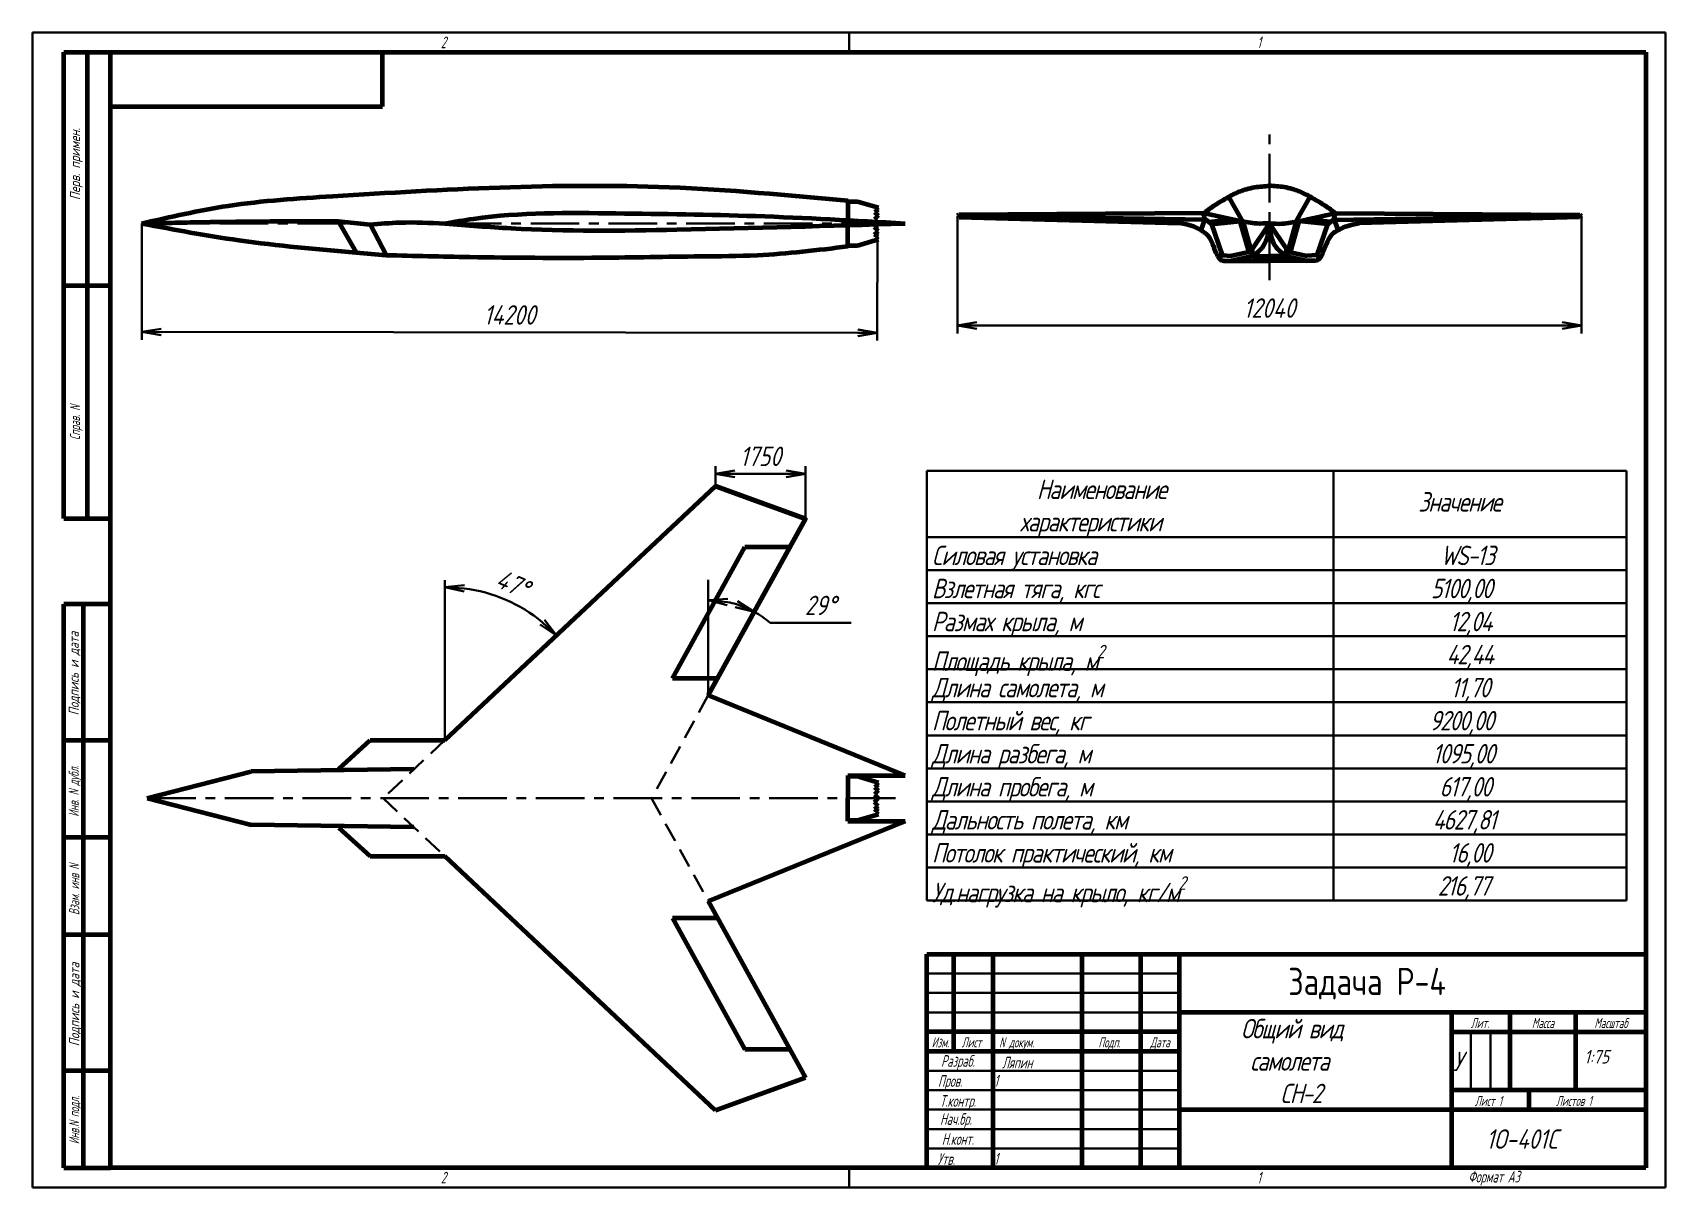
# Model space of a CAD drawing. Header units: millimetres. Extents: x -985956116104 to 1932156, y -552630487266 to 633586.
# Drawn here: x 6007.8 to 6427.8, y 32658.2 to 32955.2 of the extents above; entities that cross this region are included whole.
import ezdxf
from ezdxf.enums import TextEntityAlignment as Align

# ---------------------------------------------------------------- set-up
doc = ezdxf.new("R2010")
doc.units = ezdxf.units.MM
doc.linetypes.add('CENTER', pattern=[2, 1.25, -0.25, 0.25, -0.25])
doc.linetypes.add('DASHED', pattern=[0.75, 0.5, -0.25])
for name, color, linetype, lineweight in [('_axes (Оси)', 6, 'CENTER', 30), ('_basic (Основной)', 4, 'Continuous', 60), ('_contour (Тонкий)', 7, 'Continuous', 30), ('_inscription (Знаки)', 30, 'Continuous', 80), ('_invisible (Невидимый)', 1, 'DASHED', 30), ('_remote (Тонкий)', 9, 'Continuous', 30), ('_text (Надписи)', 2, 'Continuous', 30)]:
    doc.layers.add(name, color=color, linetype=linetype, lineweight=lineweight)
doc.styles.add('ESKD', font='eskd.shx', dxfattribs={"oblique": 15, "height": 5})
doc.dimstyles.new('ESKD', dxfattribs={"dimtxt": 5, "dimasz": 5, "dimexe": 2, "dimexo": 0, "dimgap": 2, "dimtad": 1, "dimtoh": 1, "dimzin": 12, "dimdsep": 46, "dimtxsty": 'ESKD', "dimblk1": 'OPEN', "dimblk2": 'OPEN', "dimsah": 1, "dimcen": 5, "dimclrd": 256, "dimclre": 256, "dimclrt": 2, "dimadec": 0, "dimazin": 0, "dimtfac": 1, "dimtmove": 0, "dimatfit": 3, "dimldrblk": 'OPEN', "dimfxl": 1, "dimtolj": 1, "dimtzin": 12, "dimlwd": -1, "dimlwe": -1, "dimarcsym": 0})

msp = doc.modelspace()

# ---------------------------------------------------------------- texts
at = {"layer": '_contour (Тонкий)', "color": 2, "transparency": 33554687, "char_height": 5, "attachment_point": 1, "style": 'ESKD'}
for s, width, heights, insert in [('\\pi26.98394;{\\T0.9;Наименование\\P\\pi22.65061;характеристики}', 103.15836, [17.305], (6239.09, 32840.277)), ('\\pi21.82565;{\\T0.9;Значение}', 75.36466, [17.305], (6342.39, 32837.056)), ('{\\T0.9;Силовая установка}', 88.66534, [5.754], (6239.09, 32823.277)), ('\\pi26.19782;{\\T0.9;WS-13}', 74.06872, [5.754], (6343.725, 32823.277)), ('{\\T0.9;Взлетная тяга, кгс}', 88.66534, [5.754], (6239.09, 32814.777)), ('\\pi23.71492;{\\T0.9;5100,00}', 74.06872, [5.754], (6343.725, 32814.777)), ('{\\T0.9;Размах крыла, м}', 88.66534, [5.754], (6239.09, 32806.277)), ('\\pi28.4962;{\\T0.9;12,04}', 74.06872, [5.754], (6343.725, 32806.277)), ('\\A1;{\\T0.9;Площадь крыла, м\\H0.7x;\\S2^ ;}', 88.66534, [5.754], (6239.09, 32797.79)), ('\\pi27.74865;{\\T0.9;42,44}', 74.06872, [5.754], (6343.725, 32797.777)), ('{\\T0.9;Длина самолета, м}', 88.66534, [5.754], (6239.09, 32789.277)), ('\\pi28.84388;{\\T0.9;11,70}', 74.06872, [5.754], (6343.725, 32789.277)), ('{\\T0.9;Полетный вес, кг}', 88.66534, [5.754], (6239.09, 32780.777)), ('\\pi23.37349;{\\T0.9;9200,00}', 74.06872, [5.754], (6343.725, 32780.777)), ('{\\T0.9;Длина разбега, м}', 88.66534, [5.754], (6239.09, 32772.277)), ('\\pi24.1296;{\\T0.9;1095,00}', 74.06872, [5.754], (6343.725, 32772.277)), ('{\\T0.9;Длина пробега, м}', 88.66534, [5.754], (6239.09, 32763.777)), ('\\pi25.94492;{\\T0.9;617,00}', 74.06872, [5.174], (6343.725, 32763.777)), ('{\\T0.9;Дальность полета, км}', 88.66534, [5.754], (6239.09, 32755.277)), ('\\pi24.20683;{\\T0.9;4627,81}', 74.06872, [5.754], (6343.725, 32755.277)), ('{\\T0.9;Потолок практический, км}', 107.74218, [5.754], (6239.09, 32746.777)), ('\\pi28.41531;{\\T0.9;16,00}', 74.06872, [5.754], (6343.725, 32746.777)), ('\\A1;{\\T0.9;Уд.нагрузка на крыло, кг/м\\H0.7x;\\S2^ ;}', 107.01635, [4.393], (6239.09, 32738.277)), ('\\pi25.48353;{\\T0.9;216,77}', 74.06872, [5.754], (6343.725, 32738.277)), ('\\pi15.82436;{\\T0.9;Общий вид\\P\\pi18.22485;самолета \\P\\pi25.8178;CH-2}', 70.09073, [25.222], (6302.755, 32701.566))]:
    msp.add_mtext_dynamic_manual_height_columns(s, width=width, gutter_width=12.5, heights=heights, dxfattribs=dict(at, insert=insert))
at = {"layer": '_inscription (Знаки)', "transparency": 33554687, "style": 'ESKD'}
msp.add_text('Задача Р-4', height=7, dxfattribs=at).set_placement((6330.747, 32707.694))
at = {"layer": '_text (Надписи)', "transparency": 33554687, "style": 'ESKD', "oblique": 15, "width": 0.8}
for s, height, p in [('2', 3, (6112.755, 32951.243)), ('1', 3, (6322.755, 32951.243)), ('N докум.', 2.6, (6256.388, 32694.229)), ('Ляпин', 3, (6257.155, 32688.845)), ('1', 3, (6255.125, 32684.188)), ('1', 3, (6255.125, 32664.12)), ('2', 3, (6112.755, 32659.243)), ('1', 3, (6322.755, 32659.243)), ('Формат А3', 3, (6377.066, 32659.485))]:
    msp.add_text(s, height=height, dxfattribs=at).set_placement(p)
at = {"layer": '_text (Надписи)', "transparency": 33554687, "style": 'ESKD', "oblique": 15}
for s, p in [('Перв. примен.', (6019.959, 32921.437)), ('Подпись и дата', (6019.628, 32790.39)), ('Подпись и дата', (6019.761, 32705.281))]:
    msp.add_text(s, height=2.6, rotation=90, dxfattribs=at).set_placement(p, align=Align.CENTER)
at = {"layer": '_text (Надписи)', "transparency": 33554687, "style": 'ESKD', "oblique": 15, "width": 0.8}
for s, p in [('Справ. N', (6019.956, 32854.933)), ('Инв. N дубл.', (6019.622, 32760.137)), ('Взам. инв N', (6019.747, 32734.82)), ('Инв.N подл.', (6019.739, 32675.538))]:
    msp.add_text(s, height=2.6, rotation=90, dxfattribs=at).set_placement(p, align=Align.CENTER)
for s, height, p in [('Лит.', 2.6, (6380.045, 32699.199)), ('Масса', 2.6, (6396.267, 32699.199)), ('Масштаб', 2.6, (6413.766, 32699.199)), ('Изм.', 2.6, (6241.255, 32694.243)), ('Лист', 2.6, (6249.255, 32694.243)), ('Подп.', 2.6, (6284.755, 32694.243)), ('Дата', 2.6, (6297.755, 32694.243)), ('Разраб.', 3, (6245.755, 32689.243)), ('Пров.', 3, (6243.755, 32684.1)), ('Т.контр.', 3, (6245.755, 32678.957)), ('Лист 1', 2.6, (6382.241, 32679.17)), ('Листов 1', 2.6, (6404.216, 32679.17)), ('Hач.бр.', 3, (6245.255, 32674.314)), ('H.конт.', 3, (6245.755, 32669.171)), ('Утв.', 3, (6242.755, 32664.028))]:
    msp.add_text(s, height=height, dxfattribs=at).set_placement(p, align=Align.CENTER)
at = {"layer": '_text (Надписи)', "transparency": 33554687, "attachment_point": 1, "style": 'ESKD'}
for s, heights, insert, char_height in [('У', [0], (6373.182, 32693.128), 5), ('1:75', [3.5], (6406.911, 32693.585), 3.5)]:
    msp.add_mtext_dynamic_manual_height_columns(s, width=10.69599, gutter_width=25, heights=heights, dxfattribs=dict(at, insert=insert, char_height=char_height))
at = {"layer": '_text (Надписи)', "transparency": 33554687, "insert": (6372.755, 32673.16), "char_height": 5, "width": 50.53786, "attachment_point": 1, "line_spacing_factor": 0.857143, "style": 'ESKD'}
msp.add_mtext('\\pi8.87226;1О-401С', dxfattribs=at)

# ---------------------------------------------------------------- blocks, each defined once
blk = doc.blocks.new('_OPEN')
at = {"color": 0, "linetype": 'ByBlock'}
for p, q in [((-1, 0.167), (0, 0)), ((0, 0), (-1, -0.167)), ((0, 0), (-1, 0))]:
    blk.add_line(p, q, dxfattribs=at)
blk = doc.blocks.new('*D670')
at = {"layer": '_contour (Тонкий)', "transparency": 16777216}
for p, q in [((6035.87, 32906.18), (6035.83, 32876.25)), ((6225.07, 32905.96), (6225.03, 32876.03)), ((6040.83, 32878.25), (6220.03, 32878.04))]:
    blk.add_line(p, q, dxfattribs=at)
at = {"layer": 'Defpoints', "color": 0, "transparency": 16777216}
for p in [(6035.87, 32906.18), (6225.07, 32905.96), (6225.03, 32878.03)]:
    blk.add_point(p, dxfattribs=at)
at = {"layer": '_contour (Тонкий)', "transparency": 16777216, "xscale": 5, "yscale": 5, "zscale": 5}
for p, rotation in [((6035.83, 32878.25), 179.9336350501809), ((6225.03, 32878.03), 359.9336350501809)]:
    blk.add_blockref('_OPEN', p, dxfattribs=dict(at, rotation=rotation))
at = {"layer": '_contour (Тонкий)', "color": 2, "transparency": 16777216, "insert": (6130.44, 32882.64), "char_height": 5, "attachment_point": 5, "rotation": 359.9336, "style": 'ESKD'}
blk.add_mtext('\\A1;14200', dxfattribs=at)
blk = doc.blocks.new('*D671')
at = {"layer": '_contour (Тонкий)', "transparency": 16777216}
for p, q in [((6245.63, 32908.09), (6245.63, 32877.9)), ((6406.18, 32908.09), (6406.18, 32877.9)), ((6250.63, 32879.9), (6401.18, 32879.9))]:
    blk.add_line(p, q, dxfattribs=at)
at = {"layer": 'Defpoints', "color": 0, "transparency": 16777216}
for p in [(6245.63, 32908.09), (6406.18, 32908.09), (6406.18, 32879.9)]:
    blk.add_point(p, dxfattribs=at)
at = {"layer": '_contour (Тонкий)', "transparency": 16777216, "xscale": 5, "yscale": 5, "zscale": 5, "rotation": 180}
blk.add_blockref('_OPEN', (6245.63, 32879.9), dxfattribs=at)
at = {"layer": '_contour (Тонкий)', "transparency": 16777216, "xscale": 5, "yscale": 5, "zscale": 5}
blk.add_blockref('_OPEN', (6406.18, 32879.9), dxfattribs=at)
at = {"layer": '_contour (Тонкий)', "color": 2, "transparency": 16777216, "insert": (6325.9, 32884.4), "char_height": 5, "attachment_point": 5, "style": 'ESKD'}
blk.add_mtext('\\A1;12040', dxfattribs=at)
blk = doc.blocks.new('*D672')
at = {"layer": '_contour (Тонкий)', "transparency": 16777216}
for p, q in [((6183.38, 32838.6), (6183.38, 32843.77)), ((6188.38, 32841.77), (6201.58, 32841.77)), ((6206.58, 32830.23), (6206.58, 32843.77))]:
    blk.add_line(p, q, dxfattribs=at)
at = {"layer": 'Defpoints', "color": 0, "transparency": 16777216}
for p in [(6206.58, 32841.77), (6183.38, 32838.6), (6206.58, 32830.23)]:
    blk.add_point(p, dxfattribs=at)
at = {"layer": '_contour (Тонкий)', "transparency": 16777216, "xscale": 5, "yscale": 5, "zscale": 5, "rotation": 180}
blk.add_blockref('_OPEN', (6183.38, 32841.77), dxfattribs=at)
at = {"layer": '_contour (Тонкий)', "transparency": 16777216, "xscale": 5, "yscale": 5, "zscale": 5}
blk.add_blockref('_OPEN', (6206.58, 32841.77), dxfattribs=at)
at = {"layer": '_contour (Тонкий)', "color": 2, "transparency": 16777216, "insert": (6194.98, 32846.27), "char_height": 5, "attachment_point": 5, "style": 'ESKD'}
blk.add_mtext('\\A1;1750', dxfattribs=at)
blk = doc.blocks.new('*D673')
at = {"layer": '_contour (Тонкий)', "transparency": 16777216}
blk.add_arc((6113.8, 32773.25), 39.37, 50.4818, 82.7181, dxfattribs=at)
at = {"layer": 'Defpoints', "color": 0, "transparency": 16777216}
for p in [(6183.38, 32838.6), (6113.8, 32814.46), (6134.19, 32806.93), (6113.8, 32773.25), (6113.8, 32773.25)]:
    blk.add_point(p, dxfattribs=at)
at = {"layer": '_contour (Тонкий)', "transparency": 16777216, "xscale": 5, "yscale": 5, "zscale": 5}
for p, rotation in [((6113.8, 32812.62), 176.3590572281864), ((6142.5, 32800.2), 316.8408618791506)]:
    blk.add_blockref('_OPEN', p, dxfattribs=dict(at, rotation=rotation))
at = {"layer": '_contour (Тонкий)', "color": 2, "transparency": 16777216, "insert": (6131.22, 32813.51), "char_height": 5, "attachment_point": 5, "rotation": 336.6, "style": 'ESKD'}
blk.add_mtext('\\A1;47°', dxfattribs=at)
blk = doc.blocks.new('*D674')
at = {"layer": '_contour (Тонкий)', "transparency": 16777216}
blk.add_line((6197.49, 32803.42), (6218.31, 32803.42), dxfattribs=at)
for start, end in [(72.8642, 78.2901), (49.4445, 61.1544)]:
    blk.add_arc((6181.56, 32784.8), 24.51, start, end, dxfattribs=at)
at = {"layer": 'Defpoints', "color": 0, "transparency": 16777216}
for p in [(6206.58, 32830.23), (6181.56, 32814.46), (6185.65, 32808.96), (6181.56, 32784.8), (6175.2, 32773.25)]:
    blk.add_point(p, dxfattribs=at)
at = {"layer": '_contour (Тонкий)', "transparency": 16777216, "xscale": 5, "yscale": 5, "zscale": 5}
for p, rotation in [((6181.56, 32809.31), 174.1450719434009), ((6193.38, 32806.27), 337.0092786264055)]:
    blk.add_blockref('_OPEN', p, dxfattribs=dict(at, rotation=rotation))
at = {"layer": '_contour (Тонкий)', "color": 2, "transparency": 16777216, "insert": (6210.4, 32807.92), "char_height": 5, "attachment_point": 5, "style": 'ESKD'}
blk.add_mtext('\\A1;29°', dxfattribs=at)

# ---------------------------------------------------------------- dimensions: what is measured, and where the dimension line sits
at = {"layer": '_contour (Тонкий)', "transparency": 33554687}
for p1, p2, distance, text, picture, middle in [((6245.626, 32908.092), (6406.181, 32908.092), -28.192, '12040', '*D671', (6325.904, 32884.4)), ((6035.866, 32906.182), (6225.067, 32905.963), -27.929, '14200', '*D670', (6130.439, 32882.643))]:
    dim = msp.add_aligned_dim(p1=p1, p2=p2, distance=distance, text=text, dimstyle='ESKD', dxfattribs=at)
    dim.commit()
    dim.dimension.update_dxf_attribs({"geometry": picture, "text_midpoint": middle})
dim = msp.add_linear_dim(base=(6206.581, 32841.767), p1=(6183.382, 32838.596), p2=(6206.581, 32830.23), text='1750', dimstyle='ESKD', dxfattribs=at)
dim.commit()
dim.dimension.update_dxf_attribs({"geometry": '*D672', "text_midpoint": (6194.981, 32846.267)})
for base, line1, line2, picture, middle in [((6134.191, 32806.925), ((6113.797, 32773.252), (6113.797, 32814.458)), ((6113.797, 32773.252), (6183.382, 32838.596)), '*D673', (6131.219, 32813.512)), ((6185.651, 32808.963), ((6206.581, 32830.23), (6175.197, 32773.252)), ((6181.558, 32784.799), (6181.558, 32814.463)), '*D674', (6210.4, 32807.92))]:
    dim = msp.add_angular_dim_2l(base=base, line1=line1, line2=line2, dimstyle='ESKD', dxfattribs=at)
    dim.commit()
    dim.dimension.update_dxf_attribs({"geometry": picture, "text_midpoint": middle})

# ---------------------------------------------------------------- linework, layer by layer
at = {"layer": '_axes (Оси)', "ltscale": 10, "transparency": 33554687}
for p, q in [((6325.904, 32891.575), (6325.904, 32929.89)), ((6035.866, 32906.182), (6232.169, 32906.182)), ((6037.204, 32758.318), (6232.169, 32758.318))]:
    msp.add_line(p, q, dxfattribs=at)
at = {"layer": '_basic (Основной)', "transparency": 33554687}
for p, q in [((6015.755, 32950.243), (6027.755, 32950.243)), ((6015.755, 32830.243), (6015.755, 32950.243)), ((6021.755, 32950.243), (6021.755, 32830.243)), ((6027.755, 32663.243), (6027.755, 32950.243)), ((6027.755, 32950.243), (6422.755, 32950.243)), ((6097.755, 32936.243), (6097.755, 32950.243)), ((6422.755, 32950.243), (6422.755, 32663.243)), ((6027.755, 32936.243), (6097.755, 32936.243)), ((6217.418, 32912.073), (6217.418, 32907.013)), ((6217.418, 32911.832), (6219.969, 32911.832)), ((6219.969, 32911.832), (6225.368, 32910.23)), ((6319.028, 32906.635), (6315.441, 32913.025)), ((6332.779, 32906.635), (6336.366, 32913.024)), ((6225.298, 32909.638), (6224.307, 32909.029)), ((6224.307, 32909.029), (6225.246, 32908.175)), ((6225.246, 32908.175), (6224.335, 32907.172)), ((6224.335, 32907.172), (6224.88, 32906.599)), ((6225.368, 32910.23), (6224.724, 32909.952)), ((6224.724, 32909.952), (6225.298, 32909.638)), ((6246.011, 32908.344), (6245.626, 32908.092)), ((6245.626, 32908.092), (6246.105, 32907.766)), ((6309.524, 32907.072), (6245.626, 32908.092)), ((6308.937, 32908.785), (6246.011, 32908.344)), ((6246.105, 32907.766), (6302.85, 32906.257)), ((6309.524, 32907.072), (6309.159, 32906.804)), ((6310.97, 32906.025), (6309.524, 32907.072)), ((6310.247, 32906.549), (6316.245, 32907.202)), ((6341.56, 32906.549), (6335.562, 32907.202)), ((6340.837, 32906.025), (6342.283, 32907.072)), ((6342.283, 32907.072), (6406.181, 32908.092)), ((6342.283, 32907.072), (6342.649, 32906.804)), ((6342.87, 32908.785), (6405.796, 32908.344)), ((6405.702, 32907.766), (6348.957, 32906.257)), ((6406.181, 32908.092), (6405.702, 32907.766)), ((6405.796, 32908.344), (6406.181, 32908.092)), ((6086.387, 32906.775), (6094.564, 32905.893)), ((6086.387, 32906.775), (6090.961, 32898.713)), ((6094.564, 32905.893), (6098.728, 32898.037)), ((6217.418, 32900.291), (6217.418, 32905.729)), ((6224.307, 32903.335), (6225.246, 32904.189)), ((6225.298, 32902.726), (6224.307, 32903.335)), ((6224.335, 32905.192), (6225.067, 32905.963)), ((6225.246, 32904.189), (6224.335, 32905.192)), ((6309.159, 32906.804), (6308.233, 32904.442)), ((6310.97, 32906.025), (6318.325, 32906.775)), ((6310.97, 32906.025), (6313.732, 32898.037)), ((6318.325, 32906.775), (6320.605, 32898.789)), ((6319.028, 32906.635), (6321.532, 32897.737)), ((6321.532, 32899.674), (6325.904, 32906.182)), ((6330.275, 32899.674), (6325.904, 32906.182)), ((6332.779, 32906.635), (6330.275, 32897.737)), ((6333.482, 32906.775), (6331.203, 32898.789)), ((6340.837, 32906.025), (6333.482, 32906.775)), ((6340.837, 32906.025), (6338.076, 32898.037)), ((6342.649, 32906.804), (6343.575, 32904.442)), ((6090.961, 32898.713), (6098.728, 32898.037)), ((6217.418, 32900.532), (6219.969, 32900.532)), ((6219.969, 32900.532), (6225.368, 32902.134)), ((6224.724, 32902.412), (6225.298, 32902.726)), ((6225.368, 32902.134), (6224.724, 32902.412)), ((6320.605, 32898.789), (6316.271, 32897.833)), ((6321.532, 32897.737), (6321.532, 32899.674)), ((6330.275, 32897.737), (6330.275, 32899.674)), ((6331.203, 32898.789), (6335.536, 32897.833)), ((6313.732, 32898.037), (6312.955, 32897.179)), ((6313.732, 32898.037), (6316.271, 32897.833)), ((6314.38, 32896.552), (6325.903, 32896.552)), ((6321.532, 32897.737), (6316.158, 32896.552)), ((6321.532, 32897.737), (6325.904, 32897.737)), ((6330.275, 32897.737), (6325.904, 32897.737)), ((6337.427, 32896.552), (6325.904, 32896.552)), ((6330.275, 32897.737), (6335.649, 32896.552)), ((6338.076, 32898.037), (6335.536, 32897.833)), ((6338.076, 32898.037), (6338.852, 32897.179)), ((6015.755, 32890.243), (6027.755, 32890.243)), ((6183.382, 32838.596), (6113.797, 32773.252)), ((6206.581, 32830.23), (6183.382, 32838.596)), ((6015.755, 32830.243), (6027.755, 32830.243)), ((6181.558, 32784.799), (6206.581, 32830.23)), ((6172.33, 32789.12), (6190.959, 32822.943)), ((6202.567, 32822.943), (6190.959, 32822.943)), ((6027.755, 32808.243), (6015.755, 32808.243)), ((6015.755, 32663.243), (6015.755, 32808.243)), ((6020.755, 32808.243), (6020.755, 32663.243)), ((6183.937, 32789.12), (6172.33, 32789.12)), ((6232.169, 32764.21), (6181.558, 32784.799)), ((6015.755, 32773.243), (6027.755, 32773.243)), ((6086.489, 32765.897), (6094.564, 32773.252)), ((6094.564, 32773.252), (6113.797, 32773.252)), ((6037.204, 32758.318), (6064.006, 32765.171)), ((6105.845, 32765.784), (6064.006, 32765.171)), ((6217.418, 32764.21), (6217.418, 32758.318)), ((6217.418, 32764.21), (6232.169, 32764.21)), ((6217.418, 32763.968), (6219.969, 32763.968)), ((6219.969, 32763.968), (6225.368, 32762.367)), ((6225.298, 32761.774), (6224.307, 32761.165)), ((6224.307, 32761.165), (6225.246, 32760.312)), ((6225.246, 32760.312), (6224.335, 32759.309)), ((6225.368, 32762.367), (6224.724, 32762.088)), ((6224.724, 32762.088), (6225.298, 32761.774)), ((6037.204, 32758.318), (6064.006, 32751.465)), ((6217.418, 32752.427), (6217.418, 32758.318)), ((6224.307, 32755.472), (6225.246, 32756.325)), ((6224.335, 32759.309), (6225.275, 32758.318)), ((6224.335, 32757.328), (6225.275, 32758.318)), ((6225.246, 32756.325), (6224.335, 32757.328)), ((6232.169, 32752.427), (6181.558, 32731.837)), ((6217.418, 32752.668), (6219.969, 32752.668)), ((6217.418, 32752.427), (6232.169, 32752.427)), ((6219.969, 32752.668), (6225.368, 32754.27)), ((6225.298, 32754.862), (6224.307, 32755.472)), ((6224.724, 32754.549), (6225.298, 32754.862)), ((6225.368, 32754.27), (6224.724, 32754.549)), ((6027.755, 32748.243), (6015.755, 32748.243)), ((6105.845, 32750.853), (6064.006, 32751.465)), ((6086.489, 32750.74), (6094.564, 32743.385)), ((6094.564, 32743.385), (6113.797, 32743.385)), ((6183.382, 32678.041), (6113.797, 32743.385)), ((6181.558, 32731.837), (6206.581, 32686.406)), ((6172.33, 32727.517), (6190.959, 32693.694)), ((6183.937, 32727.517), (6172.33, 32727.517)), ((6015.755, 32723.243), (6027.755, 32723.243)), ((6302.755, 32663.243), (6302.755, 32718.243)), ((6202.567, 32693.694), (6190.959, 32693.694)), ((6027.755, 32688.243), (6015.755, 32688.243)), ((6206.581, 32686.406), (6183.382, 32678.041)), ((6015.755, 32663.243), (6027.755, 32663.243)), ((6422.755, 32663.243), (6027.755, 32663.243))]:
    msp.add_line(p, q, dxfattribs=at)
at = {"layer": '_basic (Основной)', "linetype": 'Continuous', "transparency": 33554687}
for p, q in [((6237.755, 32718.243), (6422.755, 32718.243)), ((6237.755, 32663.243), (6237.755, 32718.243)), ((6244.755, 32693.243), (6244.755, 32718.243)), ((6254.755, 32718.243), (6254.755, 32663.243)), ((6277.755, 32663.243), (6277.755, 32718.243)), ((6292.755, 32718.243), (6292.755, 32663.243)), ((6422.755, 32703.243), (6302.755, 32703.243)), ((6372.755, 32703.243), (6372.755, 32663.243)), ((6387.755, 32703.243), (6387.755, 32683.243)), ((6404.755, 32683.243), (6404.755, 32703.243)), ((6302.755, 32698.243), (6237.755, 32698.243)), ((6372.755, 32698.243), (6422.755, 32698.243)), ((6237.755, 32693.243), (6302.755, 32693.243)), ((6422.755, 32683.243), (6372.755, 32683.243)), ((6392.755, 32678.243), (6392.755, 32683.243)), ((6302.755, 32678.243), (6422.755, 32678.243))]:
    msp.add_line(p, q, dxfattribs=at)
at = {"layer": '_basic (Основной)', "transparency": 33554687}
msp.add_lwpolyline([(6113.797, 32773.252), (6183.382, 32838.596), (6206.581, 32830.23), (6181.558, 32784.799)], dxfattribs=at)
for points in [[(6035.866, 32906.182), (6058.01, 32910.708), (6084.956, 32913.197), (6127.894, 32915.45), (6171.484, 32915.502), (6217.418, 32912.073)], [(6308.937, 32908.785), (6311.532, 32910.658), (6313.975, 32912.172), (6317.101, 32913.89), (6319.999, 32914.994), (6322.113, 32915.475), (6325.904, 32915.83)], [(6342.87, 32908.785), (6340.275, 32910.658), (6337.832, 32912.172), (6334.706, 32913.89), (6331.808, 32914.994), (6329.694, 32915.475), (6325.904, 32915.83)], [(6113.797, 32906.182), (6121.18, 32907.391), (6157.784, 32908.791), (6193.687, 32908.091), (6232.169, 32906.182)], [(6309.524, 32907.072), (6309.282, 32907.521), (6309.093, 32907.953), (6308.937, 32908.785)], [(6325.904, 32906.182), (6322.648, 32906.131), (6318.325, 32906.775), (6308.937, 32908.785)], [(6325.904, 32906.182), (6329.159, 32906.131), (6333.482, 32906.775), (6342.87, 32908.785)], [(6342.283, 32907.072), (6342.525, 32907.521), (6342.714, 32907.953), (6342.87, 32908.785)], [(6035.866, 32906.182), (6051.259, 32906.527), (6086.387, 32906.775)], [(6035.866, 32906.182), (6060.793, 32901.86), (6090.961, 32898.713)], [(6094.564, 32905.893), (6102.217, 32906.416), (6113.797, 32906.182)], [(6113.797, 32906.182), (6130.769, 32904.941), (6173.462, 32904.591), (6232.169, 32906.182)], [(6308.233, 32904.442), (6306.907, 32905.157), (6304.567, 32905.87), (6302.85, 32906.257)], [(6308.233, 32904.442), (6309.103, 32903.901), (6310.132, 32902.97), (6311.26, 32900.903), (6312.229, 32898.556), (6312.685, 32897.636), (6312.927, 32897.22), (6313.198, 32896.91), (6313.537, 32896.716), (6314.38, 32896.552)], [(6321.532, 32897.737), (6324.39, 32900.378), (6325.904, 32906.182)], [(6330.275, 32897.737), (6327.417, 32900.378), (6325.904, 32906.182)], [(6343.575, 32904.442), (6342.704, 32903.901), (6341.675, 32902.97), (6340.548, 32900.903), (6339.578, 32898.556), (6339.123, 32897.636), (6338.88, 32897.22), (6338.609, 32896.91), (6338.27, 32896.716), (6337.427, 32896.552)], [(6343.575, 32904.442), (6344.9, 32905.157), (6347.241, 32905.87), (6348.957, 32906.257)], [(6098.728, 32898.037), (6120.169, 32897.569), (6153.7, 32897.391), (6179.429, 32897.739), (6194.178, 32898.037), (6217.418, 32900.291)]]:
    msp.add_spline(points, degree=3, dxfattribs=at)
at = {"layer": '_contour (Тонкий)', "transparency": 33554687}
for p, q in [((6007.755, 32658.243), (6007.755, 32955.243)), ((6007.755, 32955.243), (6427.755, 32955.243)), ((6217.755, 32950.243), (6217.755, 32955.243)), ((6427.755, 32955.243), (6427.755, 32658.243)), ((6237.755, 32842.504), (6417.755, 32842.504)), ((6237.755, 32842.504), (6237.755, 32834.004)), ((6342.39, 32825.504), (6342.39, 32842.504)), ((6417.755, 32825.504), (6417.755, 32842.504)), ((6237.755, 32834.004), (6237.755, 32825.504)), ((6237.755, 32825.504), (6417.755, 32825.504)), ((6237.755, 32825.504), (6237.755, 32817.004)), ((6342.39, 32825.504), (6342.39, 32732.004)), ((6417.755, 32825.504), (6417.755, 32818.505)), ((6237.755, 32817.004), (6417.755, 32817.004)), ((6237.755, 32817.004), (6237.755, 32808.504)), ((6417.755, 32818.505), (6417.755, 32732.004)), ((6113.797, 32773.252), (6113.797, 32814.458)), ((6181.558, 32784.799), (6181.558, 32814.463)), ((6237.755, 32808.504), (6417.755, 32808.504)), ((6237.755, 32808.504), (6237.755, 32800.004)), ((6237.755, 32800.004), (6417.755, 32800.004)), ((6237.755, 32800.004), (6237.755, 32791.504)), ((6237.755, 32791.504), (6417.755, 32791.504)), ((6237.755, 32791.504), (6237.755, 32783.004)), ((6237.755, 32783.004), (6417.755, 32783.004)), ((6237.755, 32783.004), (6237.755, 32774.504)), ((6237.755, 32774.504), (6417.755, 32774.504)), ((6237.755, 32774.504), (6237.755, 32766.004)), ((6237.755, 32766.004), (6417.755, 32766.004)), ((6237.755, 32766.004), (6237.755, 32757.504)), ((6237.755, 32757.504), (6417.755, 32757.504)), ((6237.755, 32757.504), (6237.755, 32749.004)), ((6237.755, 32749.004), (6417.755, 32749.004)), ((6237.755, 32749.004), (6237.755, 32740.504)), ((6237.755, 32740.504), (6417.755, 32740.504)), ((6237.755, 32740.504), (6237.755, 32732.004)), ((6237.755, 32732.004), (6417.755, 32732.004)), ((6217.755, 32658.243), (6217.755, 32663.243)), ((6427.755, 32658.243), (6007.755, 32658.243))]:
    msp.add_line(p, q, dxfattribs=at)
at = {"layer": '_invisible (Невидимый)', "ltscale": 10, "transparency": 33554687}
for p, q in [((6181.558, 32784.799), (6166.972, 32758.318)), ((6113.797, 32773.252), (6097.895, 32758.318)), ((6097.895, 32758.318), (6113.797, 32743.385)), ((6166.972, 32758.318), (6181.558, 32731.837))]:
    msp.add_line(p, q, dxfattribs=at)
at = {"layer": '_remote (Тонкий)', "linetype": 'Continuous', "transparency": 33554687}
for p, q in [((6237.755, 32713.243), (6302.755, 32713.243)), ((6302.755, 32708.243), (6237.755, 32708.243)), ((6237.755, 32703.243), (6302.755, 32703.243)), ((6302.755, 32688.243), (6237.755, 32688.243)), ((6237.755, 32683.243), (6302.755, 32683.243)), ((6302.755, 32678.243), (6237.755, 32678.243)), ((6237.755, 32673.243), (6302.755, 32673.243)), ((6302.755, 32668.243), (6237.755, 32668.243))]:
    msp.add_line(p, q, dxfattribs=at)
at = {"layer": '_remote (Тонкий)', "transparency": 33554687}
for p, q in [((6377.755, 32683.243), (6377.755, 32698.243)), ((6382.755, 32698.243), (6382.755, 32683.243))]:
    msp.add_line(p, q, dxfattribs=at)

msp.set_redraw_order([(e.dxf.handle, doc.entitydb.next_handle()) for e in msp.query("TEXT MTEXT ATTDEF DIMENSION ARC_DIMENSION")])  # texts and dimensions are drawn at this point

doc.saveas('drawing.dxf')
